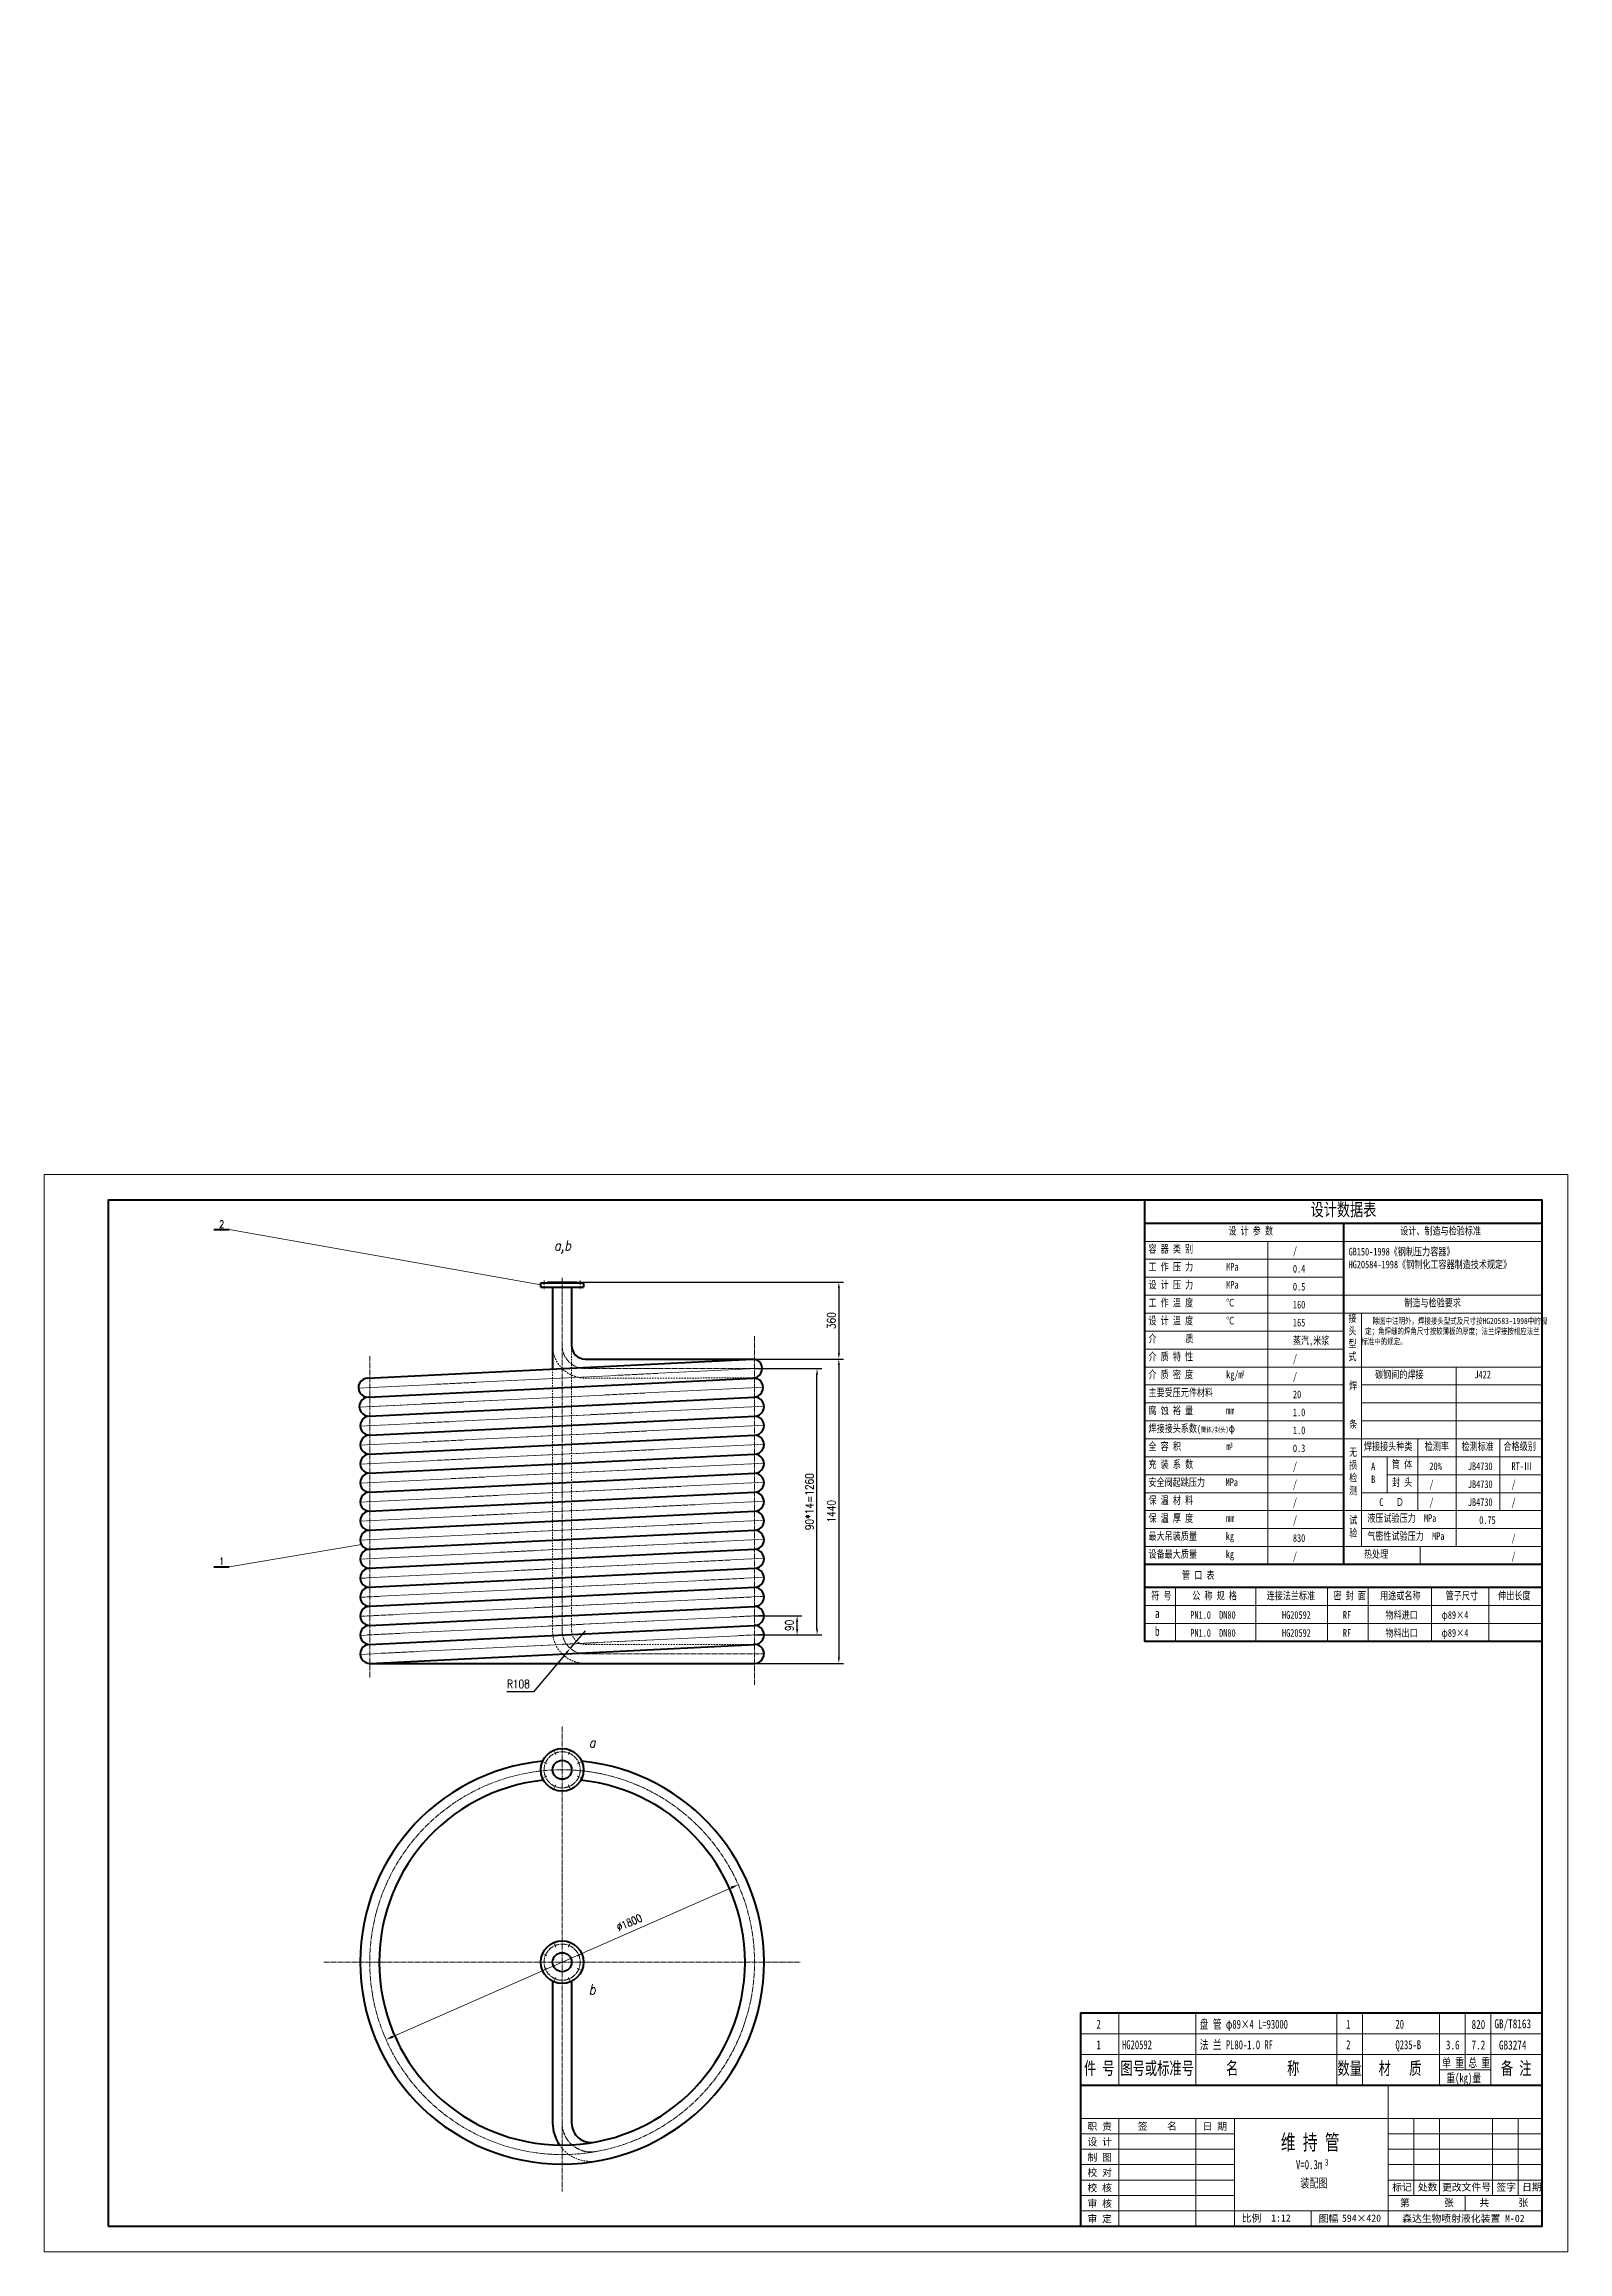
# Model space of a CAD drawing. Extents: x -21 to 14686, y -10208 to 121.
# Drawn here: x -21 to 7107, y -10208 to 121 of the extents above; entities that cross this region are included whole.
import ezdxf
from ezdxf.enums import TextEntityAlignment as Align

# ---------------------------------------------------------------- set-up
doc = ezdxf.new("R2010")
doc.units = 0
doc.header["$LTSCALE"] = 10
doc.header["$PDMODE"] = 1
for name, pattern in [('XX-L', [1.25, 0.75, -0.5]), ('ZXX-L', [3.28, 2.5, -0.3, 0.18, -0.3]), ('ZXX-S', [1.27, 0.75, -0.2, 0.12, -0.2])]:
    doc.linetypes.add(name, pattern=pattern)
doc.layers.get('Defpoints').update_dxf_attribs({"linetype": 'CONTINUOUS'})
doc.layers.add('7标注层', color=4, linetype='CONTINUOUS')
for name, color, linetype, lineweight in [('A 粗实线', 1, 'CONTINUOUS', 40), ('B 细实线', 7, 'CONTINUOUS', 18), ('C 文 字', 2, 'CONTINUOUS', 20), ('D 短中心线', 3, 'ZXX-S', 18), ('E 长中心线', 3, 'ZXX-L', 18), ('G 长虚线', 6, 'XX-L', 20), ('J 标注尺寸', 2, 'CONTINUOUS', 18)]:
    doc.layers.add(name, color=color, linetype=linetype, lineweight=lineweight)
doc.styles.add('HZTXT', font='SIMFANG.TTF', dxfattribs={"width": 0.75})
doc.styles.add('ITALICT', font='ITALICT.shx', dxfattribs={"width": 0.7})
doc.styles.add('ROMANC', font='romanc', dxfattribs={"width": 0.7, "height": 6})
doc.styles.get("Standard").update_dxf_attribs({"font": 'SIMFANG.TTF'})
doc.styles.add('TH_GBDIM', font='romans.shx', dxfattribs={"width": 0.8, "bigfont": 'gbcbig.shx'})
doc.styles.add('标题中文', font='SIMFANG.TTF', dxfattribs={"width": 0.7})
doc.dimstyles.new('TH_GBDIM', dxfattribs={"dimscale": 11, "dimtxt": 3.5, "dimasz": 2.5, "dimexe": 2, "dimexo": 0, "dimgap": 1.5, "dimtad": 1, "dimdec": 1, "dimzin": 0, "dimdsep": 46, "dimtxsty": 'TH_GBDIM', "dimcen": 2.5, "dimclrd": 130, "dimclre": 130, "dimclrt": 3, "dimadec": 0, "dimazin": 0, "dimtfac": 0.714286, "dimtdec": 1, "dimtmove": 0, "dimatfit": 3, "dimfxl": 0, "dimtolj": 1, "dimtzin": 0, "dimlwd": -1, "dimlwe": -1, "dimarcsym": 0})
doc.dimstyles.new('通用标注4.0', dxfattribs={"dimscale": 12, "dimtxt": 3, "dimasz": 3, "dimexe": 1, "dimexo": 0, "dimgap": 1, "dimtad": 1, "dimdec": 0, "dimzin": 0, "dimdsep": 46, "dimtxsty": 'Standard', "dimcen": 0, "dimadec": 0, "dimazin": 0, "dimtfac": 0.375, "dimtdec": 0, "dimtmove": 2, "dimatfit": 3, "dimfxl": 0, "dimtzin": 0, "dimarcsym": 0})

msp = doc.modelspace()

# ---------------------------------------------------------------- texts
at = {"layer": 'C 文 字'}
for s, height, style, width, p in [('2', 33.87, 'ROMANC', 0.8, (808.83, -5399.84)), ('1', 33.87, 'ROMANC', 0.8, (808.83, -6976.78)), ('820', 42, 'HZTXT', 0.75, (6688.17, -9144.15)), ('GB/T8163', 42, 'HZTXT', 0.75, (6848.76, -9144.15)), ('3.6', 42, 'HZTXT', 0.75, (6568.17, -9240.15)), ('7.2', 42, 'HZTXT', 0.75, (6688.17, -9240.15)), ('GB3274', 42, 'HZTXT', 0.75, (6848.76, -9240.15))]:
    msp.add_text(s, height=height, dxfattribs=dict(at, style=style, width=width)).set_placement(p, align=Align.MIDDLE)
at = {"layer": 'C 文 字', "style": 'ITALICT', "width": 0.8}
for s, p in [('a,b', (2363.95, -5523.5)), ('a', (2526.88, -7848.72)), ('b', (2526.88, -9003.7))]:
    msp.add_text(s, height=48, dxfattribs=at).set_placement(p)
at = {"layer": 'C 文 字', "style": '标题中文', "oblique": 0.5}
msp.add_text('职 责', height=33.6, rotation=0.095868, dxfattribs=at).set_placement((4916.39, -9620.42), align=Align.MIDDLE_CENTER)
for s, p in [('签    名', (5185.86, -9619.16)), ('日 期', (5454.54, -9619.87)), ('设 计', (4916.39, -9692.42)), ('制 图', (4916.39, -9764.42)), ('校 对', (4916.39, -9835.14)), ('校 核', (4916.39, -9907.14)), ('标记', (6330.5, -9903.95)), ('处数', (6450.5, -9903.95)), ('更改文件号', (6632.44, -9903.95)), ('签字', (6818.26, -9903.95)), ('日期', (6938.26, -9903.95)), ('审 核', (4916.39, -9980.42)), ('第       张', (6446.95, -9977.11)), ('共      张', (6806.95, -9977.11)), ('审 定', (4916.39, -10052.42)), ('比例', (5626.52, -10049.32)), ('1:12', (5764.31, -10049.32)), ('图幅', (5986.52, -10050.41)), ('594×420', (6141.21, -10050.41)), ('森达生物喷射液化装置 M-02', (6617.92, -10050.41))]:
    msp.add_text(s, height=33.6, rotation=0.095868, dxfattribs=at).set_placement(p, align=Align.MIDDLE)
at = {"layer": 'C 文 字', "attachment_point": 1, "style": 'HZTXT'}
for s, insert, char_height, width in [('设计数据表', (5903.57, -5301.36), 60, 930), ('设 计 参 数', (5518.48, -5412.97), 36, 576), ('设计、制造与检验标准', (6322.38, -5412.97), 36, 576), ('容 器 类 别', (5144.68, -5496.97), 36, 576), ('工 作 压 力        MPa', (5144.68, -5580.97), 36, 576), ('/', (5820.48, -5506.03), 36, 576), ('GB150-1998《钢制压力容器》\\PHG20584-1998《钢制化工容器制造技术规定》\\P ', (6080.75, -5510.15), 36, 930), ('设 计 压 力        MPa', (5144.68, -5664.97), 36, 576), ('0.4', (5820.48, -5590.03), 36, 576), ('0.5', (5820.48, -5674.03), 36, 576), ('工 作 温 度        ℃', (5144.68, -5748.97), 36, 576), ('160', (5820.48, -5758.03), 36, 576), (' 制造与检验要求', (6322.38, -5748.97), 36, 576), ('设 计 温 度        ℃', (5144.68, -5832.97), 36, 576), ('165', (5820.48, -5842.03), 36, 576), ('接\\P头\\P型\\P式', (6080.13, -5820.88), 36, 576), ('   除图中注明外，焊接接头型式及尺寸按HG20583-1998中的规\\P 定；角焊缝的焊角尺寸按较薄板的厚度；法兰焊接按相应法兰标准中的规定。', (6140.56, -5838.03), 28.8, 846), ('介       质', (5144.68, -5916.97), 36, 576), ('蒸汽,米浆', (5820.48, -5926.03), 36, 576), ('介 质 特 性', (5144.68, -6000.97), 36, 576), ('介 质 密 度        kg/m', (5144.68, -6084.97), 36, 576), ('3', (5578.79, -6083.88), 24, 576), ('/', (5820.48, -6010.03), 36, 576), ('/', (5820.48, -6094.03), 36, 576), ('碳钢间的焊接', (6204.55, -6084.97), 36, 576), ('J422', (6669.72, -6084.97), 36, 576), ('主要受压元件材料', (5144.68, -6168.97), 36, 576), ('20', (5820.48, -6178.03), 36, 576), ('焊\\P\\P\\P条', (6083.58, -6137), 36, 576), ('腐 蚀 裕 量        mm', (5144.68, -6252.97), 36, 576), ('1.0', (5820.48, -6262.03), 36, 576), ('焊接接头系数{\\H0.8333x;(\\H0.8x;筒体/封头)}φ{\\H0.8333x;        } ', (5144.68, -6336.97), 36, 576), ('1.0', (5820.48, -6346.03), 36, 576), ('全 容 积           m', (5144.68, -6420.97), 36, 576), ('充 装 系 数', (5144.68, -6504.97), 36, 576), ('3', (5524.56, -6420.79), 24, 576), ('0.3', (5820.48, -6430.03), 36, 576), ('无\\P损\\P检\\P测', (6083.58, -6448.15), 36, 576), ('焊接接头种类', (6152.58, -6420.97), 36, 576), ('筒 体', (6283.78, -6504.97), 36, 576), ('检测率', (6436.86, -6420.97), 36, 576), ('检测标准', (6609.24, -6420.97), 36, 576), ('合格级别', (6805.81, -6420.97), 36, 576), ('安全阀起跳压力     MPa', (5144.68, -6588.97), 36, 576), ('/', (5820.48, -6514.03), 36, 576), ('/', (5820.48, -6598.03), 36, 576), ('A\\PB', (6186.41, -6515.31), 36, 576), ('封 头', (6283.78, -6588.97), 36, 576), ('/', (6458.97, -6598.03), 36, 576), ('20%', (6458.97, -6514.03), 36, 576), ('JB4730', (6638.97, -6514.03), 36, 576), ('JB4730', (6638.97, -6598.03), 36, 576), ('/', (6842.97, -6598.03), 36, 576), ('RT-Ⅲ', (6842.97, -6514.03), 36, 576), ('保 温 材 料', (5144.68, -6672.97), 36, 576), ('/', (5820.48, -6682.03), 36, 576), ('C   Ｄ', (6224.53, -6682.03), 36, 576), ('/', (6458.97, -6682.03), 36, 576), ('JB4730', (6638.97, -6682.03), 36, 576), ('/', (6842.97, -6682.03), 36, 576), ('保 温 厚 度        mm', (5144.68, -6756.97), 36, 576), ('/', (5820.48, -6766.03), 36, 576), ('试\\P验', (6083.58, -6766.03), 36, 576), ('液压试验压力  MPa', (6168.26, -6756.97), 36, 576), ('0.75', (6692.07, -6766.03), 36, 576), ('设备最大质量       kg', (5144.68, -6924.97), 36, 576), ('最大吊装质量       kg', (5144.68, -6840.97), 36, 576), ('830', (5820.48, -6850.03), 36, 576), ('热处理', (6153.14, -6924.97), 36, 576), ('气密性试验压力  MPa', (6168.26, -6840.97), 36, 576), ('/', (6842.97, -6850.03), 36, 576), ('管 口 表', (5301.49, -7023.6), 36, 576), ('/', (5820.48, -6934.03), 36, 576), ('/', (6842.97, -6934.03), 36, 576), (' 符 号', (5138.25, -7119.52), 36, 576), ('公 称 规 格', (5349.47, -7119.52), 36, 576), ('连接法兰标准', (5697.48, -7119.52), 36, 576), ('密 封 面', (6010.28, -7119.52), 36, 576), ('用途或名称', (6228.69, -7119.52), 36, 576), ('管子尺寸', (6535.1, -7119.52), 36, 576), ('伸出长度', (6780.68, -7119.52), 36, 576), ('a', (5174.68, -7198.44), 43.2, 691.2), ('PN1.0  DN80', (5340.5, -7210.03), 36, 576), ('HG20592', (5769.4, -7210.03), 36, 576), ('RF', (6054.27, -7210.03), 36, 576), ('物料进口', (6253.16, -7210.03), 36, 576), ('φ89×4', (6515.78, -7210.03), 36, 576), ('b', (5174.68, -7282.44), 43.2, 691.2), ('PN1.0  DN80', (5340.5, -7294.03), 36, 576), ('HG20592', (5769.4, -7294.03), 36, 576), ('RF', (6054.27, -7294.03), 36, 576), ('物料出口', (6253.16, -7294.03), 36, 576), ('φ89×4', (6515.78, -7294.03), 36, 576)]:
    msp.add_mtext(s, dxfattribs=dict(at, insert=insert, char_height=char_height, width=width))
at = {"layer": 'J 标注尺寸', "style": '标题中文', "width": 0.7}
for s, height, p in [('2', 42, (4901.64, -9163.74)), ('盘 管 φ89×4 L=93000', 42, (5384.57, -9163.74)), ('1', 42, (6069.54, -9163.74)), ('20', 42, (6300.11, -9163.74)), ('1', 42, (4901.64, -9259.74)), ('HG20592', 42, (5021, -9259.74)), ('法 兰 PL80-1.0 RF', 42, (5384.57, -9259.74)), ('2', 42, (6069.54, -9259.74)), ('Q235-B', 42, (6300.11, -9259.74)), ('单 重', 42, (6518.46, -9343.18)), ('总 重', 42, (6640.55, -9343.18)), ('件 号', 59.976, (4843.02, -9378.69)), ('图号或标准号', 59.976, (5013.56, -9378.69)), ('名        称', 59.976, (5507.56, -9378.69)), ('数量', 59.976, (6028.47, -9378.69)), ('材   质', 59.976, (6221.64, -9378.69)), ('重(kg)量', 42, (6538.36, -9415.18)), ('备 注', 59.976, (6793.43, -9378.69)), ('维 持 管', 71.971, (5763.88, -9730.9)), ('V=0.3m', 43.183, (5834.55, -9821.15)), ('3', 30.24, (5969.58, -9804.18)), ('装配图', 43.183, (5855.41, -9907.16))]:
    msp.add_text(s, height=height, dxfattribs=at).set_placement(p)

# ---------------------------------------------------------------- blocks, each defined once
blk = doc.blocks.new('*D254')
at = {"layer": '7标注层', "color": 130}
for p, q in [((3302, -6031), (3718, -6031)), ((3696, -6058), (3696, -7427)), ((3302, -7455), (3718, -7455))]:
    blk.add_line(p, q, dxfattribs=at)
for points in [[(3692, -6058), (3701, -6058), (3696, -6031)], [(3692, -7427), (3701, -7427), (3696, -7455)]]:
    blk.add_solid(points, dxfattribs=at)
at = {"layer": 'Defpoints', "color": 0}
for p in [(3302, -6031), (3302, -7455), (3696, -7455)]:
    blk.add_point(p, dxfattribs=at)
at = {"layer": '7标注层', "color": 3, "insert": (3661, -6743), "char_height": 38.5, "attachment_point": 5, "rotation": 90, "style": 'TH_GBDIM'}
blk.add_mtext('\\A1;1440{}{}', dxfattribs=at)
blk = doc.blocks.new('*D255')
at = {"layer": '7标注层', "color": 130}
for p, q in [((3302, -7232), (3523, -7232)), ((3302, -7321), (3523, -7321)), ((3501, -7294), (3501, -7260))]:
    blk.add_line(p, q, dxfattribs=at)
for points in [[(3496, -7260), (3506, -7260), (3501, -7232)], [(3496, -7294), (3506, -7294), (3501, -7321)]]:
    blk.add_solid(points, dxfattribs=at)
at = {"layer": 'Defpoints', "color": 0}
for p in [(3302, -7232), (3302, -7321), (3501, -7232)]:
    blk.add_point(p, dxfattribs=at)
at = {"layer": '7标注层', "color": 3, "insert": (3465, -7277), "char_height": 38.5, "attachment_point": 5, "rotation": 90, "style": 'TH_GBDIM'}
blk.add_mtext('\\A1;90{}{}', dxfattribs=at)
blk = doc.blocks.new('*D256')
at = {"layer": '7标注层', "color": 130}
for p, q in [((3302, -6075), (3616, -6075)), ((3594, -7294), (3594, -6103)), ((3468, -7321), (3616, -7321))]:
    blk.add_line(p, q, dxfattribs=at)
for points in [[(3590, -6103), (3599, -6103), (3594, -6075)], [(3590, -7294), (3599, -7294), (3594, -7321)]]:
    blk.add_solid(points, dxfattribs=at)
at = {"layer": 'Defpoints', "color": 0}
for p in [(3302, -6075), (3594, -6075), (3468, -7321)]:
    blk.add_point(p, dxfattribs=at)
at = {"layer": '7标注层', "color": 3, "insert": (3559, -6698), "char_height": 38.5, "attachment_point": 5, "rotation": 90, "style": 'TH_GBDIM'}
blk.add_mtext('\\A1;90*14=1260{}{}', dxfattribs=at)
blk = doc.blocks.new('*D257')
at = {"layer": '7标注层', "color": 130}
for p, q in [((2471, -5671), (3718, -5671)), ((3696, -5698), (3696, -6003)), ((3510, -6031), (3718, -6031))]:
    blk.add_line(p, q, dxfattribs=at)
for points in [[(3692, -5698), (3701, -5698), (3696, -5671)], [(3692, -6003), (3701, -6003), (3696, -6031)]]:
    blk.add_solid(points, dxfattribs=at)
at = {"layer": 'Defpoints', "color": 0}
for p in [(2471, -5671), (3510, -6031), (3696, -6031)]:
    blk.add_point(p, dxfattribs=at)
at = {"layer": '7标注层', "color": 3, "insert": (3661, -5851), "char_height": 38.5, "attachment_point": 5, "rotation": 90, "style": 'TH_GBDIM'}
blk.add_mtext('\\A1;360{}{}', dxfattribs=at)
blk = doc.blocks.new('*D258')
at = {"layer": '7标注层', "color": 130}
for p, q in [((2510, -7302), (2440, -7384)), ((2422, -7405), (2268, -7587)), ((2268, -7587), (2143, -7587))]:
    blk.add_line(p, q, dxfattribs=at)
blk.add_solid([(2418, -7402), (2425, -7408), (2440, -7384)], dxfattribs=at)
at = {"layer": 'Defpoints', "color": 0}
for p in [(2510, -7302), (2440, -7384)]:
    blk.add_point(p, dxfattribs=at)
at = {"layer": '7标注层', "color": 3, "insert": (2197, -7551), "char_height": 38.5, "attachment_point": 5, "style": 'TH_GBDIM'}
blk.add_mtext('\\A1;R108{}{}', dxfattribs=at)
blk = doc.blocks.new('*D259')
at = {"layer": 'C 文 字', "color": 0}
blk.add_line((3193, -8505), (1611, -9200), dxfattribs=at)
for points in [[(3190, -8499), (3195, -8510), (3226, -8490)], [(1608, -9195), (1613, -9206), (1578, -9215)]]:
    blk.add_solid(points, dxfattribs=at)
at = {"layer": 'Defpoints', "color": 0}
for p in [(3226, -8490), (1578, -9215)]:
    blk.add_point(p, dxfattribs=at)
at = {"layer": 'C 文 字', "color": 0, "insert": (2716, -8667), "char_height": 36, "attachment_point": 5, "rotation": 23.7359, "style": 'TH_GBDIM'}
blk.add_mtext('∅1800', dxfattribs=at)

# ---------------------------------------------------------------- dimensions: what is measured, and where the dimension line sits
at = {"layer": '7标注层'}
for base, p1, p2, text, picture, middle in [((3696.29, -6030.63), (2470.69, -5670.63), (3509.99, -6030.63), '360{}{}', '*D257', (3660.54, -5850.63)), ((3696.29, -7454.63), (3301.69, -6030.63), (3301.69, -7454.63), '1440{}{}', '*D254', (3660.54, -6742.63)), ((3594.25, -6075.13), (3468.39, -7321.13), (3301.69, -6075.13), '90*14=1260{}{}', '*D256', (3558.5, -6698.13)), ((3501.01, -7232.13), (3301.69, -7321.13), (3301.69, -7232.13), '90{}{}', '*D255', (3465.26, -7276.63))]:
    dim = msp.add_linear_dim(base=base, p1=p1, p2=p2, angle=90, text=text, dimstyle='TH_GBDIM', override={"dimgap": 1.5, "dimtad": 1, "dimjust": 0, "dimse1": 0, "dimse2": 0, "dimsd1": 0, "dimsd2": 0, "dimclrt": 3, "dimtvp": 0}, dxfattribs=at)
    dim.commit()
    dim.dimension.update_dxf_attribs({"geometry": picture, "text_midpoint": middle})
dim = msp.add_radius_dim(center=(2509.69, -7302.13), mpoint=(2439.71, -7384.39), text='R108{}{}', dimstyle='TH_GBDIM', override={"dimtoh": 1, "dimsd1": 0, "dimclrt": 3, "dimtofl": 1, "dimatfit": 0}, dxfattribs=at)
dim.commit()
dim.dimension.update_dxf_attribs({"geometry": '*D258', "text_midpoint": (2196.88, -7586.66), "dimtype": 164})
at = {"layer": 'C 文 字'}
dim = msp.add_diameter_dim_2p(p1=(3225.56, -8490.25), p2=(1577.82, -9214.79), dimstyle='通用标注4.0', override={"dimtxsty": 'TH_GBDIM', "dimlwd": 65535, "dimlwe": 65535}, dxfattribs=at)
dim.commit()
dim.dimension.update_dxf_attribs({"geometry": '*D259', "text_midpoint": (2715.76, -8666.74), "dimtype": 163})

# ---------------------------------------------------------------- linework, layer by layer
at = {"layer": 'A 粗实线'}
for p, q in [((5126.56, -5287.74), (5126.56, -7351.95)), ((771.93, -5425.26), (844.14, -5425.26)), ((6986.56, -5395.95), (5126.56, -5395.95)), ((6056.56, -5395.95), (6056.56, -6991.95)), ((2301.69, -5673.63), (2501.69, -5673.63)), ((2301.69, -5693.63), (2301.69, -5673.63)), ((2332.69, -5670.63), (2470.69, -5670.63)), ((2332.69, -5673.63), (2332.69, -5670.63)), ((2470.69, -5670.63), (2470.69, -5670.63)), ((2470.69, -5673.63), (2470.69, -5670.63)), ((2501.69, -5673.63), (2501.69, -5693.63)), ((2301.69, -5693.63), (2501.69, -5693.63)), ((2357.19, -5693.63), (2357.19, -6077.28)), ((2446.19, -5693.63), (2446.19, -5967.13)), ((1490.71, -6120.12), (3290.71, -6031.12)), ((2509.69, -6030.63), (3301.69, -6030.63)), ((1495.1, -6208.9), (3295.1, -6119.9)), ((1499.49, -6297.68), (3299.49, -6208.68)), ((1503.89, -6386.58), (3303.89, -6297.58)), ((1499.49, -6475.68), (3299.49, -6386.68)), ((1499.49, -6564.68), (3299.49, -6475.68)), ((1503.89, -6653.58), (3303.89, -6564.58)), ((1499.49, -6742.68), (3299.49, -6653.68)), ((1499.49, -6831.68), (3299.49, -6742.68)), ((1503.89, -6920.58), (3303.89, -6831.58)), ((771.93, -7002.19), (844.14, -7002.19)), ((1499.49, -7009.68), (3299.49, -6920.68)), ((1499.49, -7098.68), (3299.49, -7009.68)), ((6986.56, -6991.95), (5126.56, -6991.95)), ((1503.89, -7187.58), (3303.89, -7098.58)), ((6986.56, -7099.95), (5126.56, -7099.95)), ((1499.49, -7276.68), (3299.49, -7187.68)), ((1499.49, -7365.68), (3299.49, -7276.68)), ((1503.89, -7454.58), (3303.89, -7365.58)), ((6986.56, -7351.95), (5126.56, -7351.95)), ((1501.69, -7454.63), (3301.69, -7454.63)), ((2357.19, -8942.07), (2357.19, -9605.51)), ((2446.19, -8942.07), (2446.19, -9605.51)), ((4826.56, -9089.78), (4826.56, -9427.74)), ((4826.56, -9089.78), (6986.56, -9089.78)), ((4826.56, -9427.74), (6986.56, -9427.74))]:
    msp.add_line(p, q, dxfattribs=at)
at = {"layer": 'A 粗实线', "color": 1}
msp.add_line((4826.56, -9427.74), (4826.56, -10087.74), dxfattribs=at)
at = {"layer": 'A 粗实线', "color": 5}
msp.add_lwpolyline([(278.56, -10087.74), (6986.56, -10087.74), (6986.56, -5287.74), (278.56, -5287.74)], close=True, dxfattribs=at)
at = {"layer": 'A 粗实线'}
for centre, radius in [((2401.69, -7952.52), 100), ((2401.69, -7952.52), 44.5), ((2401.69, -8852.52), 100), ((2401.69, -8852.52), 44.5)]:
    msp.add_circle(centre, radius, dxfattribs=at)
for centre, radius, start, end in [((2509.69, -5967.13), 63.5, 180, 270), ((3292.91, -6075.56), 44.5, 270, 92.830653), ((1492.91, -6164.56), 44.5, 90, 272.830653), ((3297.3, -6164.35), 44.5, 270, 92.830653), ((1497.3, -6253.35), 44.5, 90, 272.830653), ((1501.69, -6342.13), 44.5, 90, 272.830653), ((3301.69, -6253.13), 44.5, 270, 92.830653), ((3301.69, -6342.13), 44.5, 270, 92.830653), ((1501.69, -6431.13), 44.5, 90, 272.830653), ((3301.69, -6431.13), 44.5, 270, 92.830653), ((1501.69, -6520.13), 44.5, 90, 272.830653), ((3301.69, -6520.13), 44.5, 270, 92.830653), ((1501.69, -6609.13), 44.5, 90, 272.830653), ((3301.69, -6609.13), 44.5, 270, 92.830653), ((1501.69, -6698.13), 44.5, 90, 272.830653), ((3301.69, -6698.13), 44.5, 270, 92.830653), ((1501.69, -6787.13), 44.5, 90, 272.830653), ((3301.69, -6787.13), 44.5, 270, 92.830653), ((1501.69, -6876.13), 44.5, 90, 272.830653), ((3301.69, -6876.13), 44.5, 270, 92.830653), ((1501.69, -6965.13), 44.5, 90, 272.830653), ((1501.69, -7054.13), 44.5, 90, 272.830653), ((3301.69, -6965.13), 44.5, 270, 92.830653), ((3301.69, -7054.13), 44.5, 270, 92.830653), ((1501.69, -7143.13), 44.5, 90, 272.830653), ((3301.69, -7143.13), 44.5, 270, 92.830653), ((1501.69, -7232.13), 44.5, 90, 272.830653), ((3301.69, -7232.13), 44.5, 270, 92.830653), ((1501.69, -7321.13), 44.5, 90, 272.830653), ((3301.69, -7321.13), 44.5, 270, 92.830653), ((1501.69, -7410.13), 44.5, 90, 272.830653), ((3301.69, -7410.13), 44.5, 270, 96.834208), ((2401.69, -8852.52), 944.5, 95.56739, 84.43261), ((2401.69, -8852.52), 855.5, 95.850062, 84.149938), ((2536.69, -9605.51), 179.5, 180, 214.789428), ((2536.69, -9605.51), 90.5, 180, 280.164249)]:
    msp.add_arc(centre, radius, start, end, dxfattribs=at)
at = {"layer": 'B 细实线'}
for p, q in [((6986.56, -5479.95), (5126.56, -5479.95)), ((6056.56, -5563.95), (5126.56, -5563.95)), ((5702.56, -5479.95), (5702.56, -6991.95)), ((6056.56, -5647.95), (5126.56, -5647.95)), ((6986.56, -5731.95), (5126.56, -5731.95)), ((6986.56, -5815.95), (5126.56, -5815.95)), ((6140.56, -5815.95), (6140.56, -6907.95)), ((6056.56, -5899.95), (5126.56, -5899.95)), ((6056.56, -5983.95), (5126.56, -5983.95)), ((6140.56, -6067.95), (5126.56, -6067.95)), ((6986.56, -6067.95), (6140.56, -6067.95)), ((6584.56, -6067.95), (6584.56, -6907.95)), ((6056.56, -6151.95), (5126.56, -6151.95)), ((6986.56, -6151.95), (6140.56, -6151.95)), ((6056.56, -6235.95), (5126.56, -6235.95)), ((6986.56, -6235.95), (6140.56, -6235.95)), ((6056.56, -6319.95), (5126.56, -6319.95)), ((6986.56, -6403.95), (5126.56, -6403.95)), ((6986.56, -6319.95), (6140.56, -6319.95)), ((6404.56, -6403.95), (6404.56, -6739.95)), ((6788.56, -6403.95), (6788.56, -6739.95)), ((6056.56, -6487.95), (5126.56, -6487.95)), ((6986.56, -6487.95), (6140.56, -6487.95)), ((6260.56, -6487.95), (6260.56, -6655.95)), ((6056.56, -6571.95), (5126.56, -6571.95)), ((6986.56, -6571.95), (6260.56, -6571.95)), ((6056.56, -6655.95), (5126.56, -6655.95)), ((6986.56, -6655.95), (6140.56, -6655.95)), ((6986.56, -6739.95), (5126.56, -6739.95)), ((6056.56, -6823.95), (5126.56, -6823.95)), ((6986.56, -6907.95), (5126.56, -6907.95)), ((6986.56, -6823.95), (6140.56, -6823.95)), ((6416.15, -6907.95), (6416.15, -6991.95)), ((5270.56, -7099.95), (5270.56, -7351.95)), ((5647.38, -7099.95), (5647.38, -7351.95)), ((5982.59, -7099.95), (5982.59, -7351.95)), ((6172.19, -7099.95), (6172.19, -7351.95)), ((6468.99, -7099.95), (6468.99, -7351.95)), ((6736.98, -7099.95), (6736.98, -7354.87)), ((6986.56, -7183.95), (5126.56, -7183.95)), ((6986.56, -7267.95), (5126.56, -7267.95)), ((4826.56, -9187.74), (6986.56, -9187.74)), ((5006.56, -9427.74), (5006.56, -9089.78)), ((5366.56, -9427.74), (5366.56, -9089.78)), ((6026.56, -9427.74), (6026.56, -9089.78)), ((6146.56, -9427.74), (6146.56, -9089.78)), ((6506.56, -9427.74), (6506.56, -9089.78)), ((6626.56, -9355.74), (6626.56, -9089.78)), ((6746.56, -9427.74), (6746.56, -9089.78)), ((4826.56, -9283.74), (6986.56, -9283.74)), ((6506.56, -9355.74), (6746.56, -9355.74)), ((6266.56, -9427.74), (6266.56, -10087.74)), ((4826.56, -9583.74), (6986.56, -9583.74)), ((5006.56, -9583.74), (5006.56, -10087.74)), ((5366.56, -9583.74), (5366.56, -10087.74)), ((5546.56, -9583.74), (5546.56, -10087.74)), ((6386.56, -9583.74), (6386.56, -9943.74)), ((6506.56, -9583.74), (6506.56, -9943.74)), ((6754.32, -9583.74), (6754.32, -9943.74)), ((6874.32, -9583.74), (6874.32, -9943.74)), ((4826.56, -9655.74), (5546.56, -9655.74)), ((6266.56, -9655.74), (6986.56, -9655.74)), ((4826.56, -9727.74), (5546.56, -9727.74)), ((4826.56, -9799.74), (5546.56, -9799.74)), ((6266.56, -9727.74), (6986.56, -9727.74)), ((6266.56, -9799.74), (6986.56, -9799.74)), ((4826.56, -9871.74), (5546.56, -9871.74)), ((6266.56, -9871.74), (6986.56, -9871.74)), ((4826.56, -9943.74), (5546.56, -9943.74)), ((4826.56, -10015.74), (6986.56, -10015.74)), ((5906.56, -10015.74), (5906.56, -10087.74)), ((6266.56, -9943.74), (6986.56, -9943.74)), ((6626.56, -10015.74), (6626.56, -9943.74))]:
    msp.add_line(p, q, dxfattribs=at)
msp.add_lwpolyline([(-21.44, -10207.74), (7106.56, -10207.74), (7106.56, -5167.74), (-21.44, -5167.74)], close=True, dxfattribs=at)
at = {"layer": 'B 细实线', "color": 0, "linetype": 'ByBlock'}
for p in [(597.69, 121.26), (597.69, 109.62), (624.55, 103.86), (588.11, 87.51), (599.75, 87.51), (3574.26, -1547.05), (3574.26, -1548.51), (3577.61, -1549.23), (3573.06, -1551.27), (3574.51, -1551.27)]:
    msp.add_point(p, dxfattribs=at)
at = {"layer": 'C 文 字'}
for p, q in [((2301.69, -5683.63), (844.14, -5425.26)), ((1462.88, -6897.9), (844.14, -7002.19))]:
    msp.add_line(p, q, dxfattribs=at)
at = {"layer": 'D 短中心线'}
for p, q in [((2317.19, -5663.63), (2317.19, -5703.63)), ((2486.19, -5663.63), (2486.19, -5703.63)), ((2316.46, -7917.22), (2330.78, -7923.15)), ((2366.39, -7867.29), (2372.32, -7881.61)), ((2436.99, -7867.29), (2431.06, -7881.61)), ((2486.92, -7917.22), (2472.6, -7923.15)), ((2316.46, -7987.82), (2330.78, -7981.89)), ((2366.39, -8037.75), (2372.32, -8023.43)), ((2436.99, -8037.75), (2431.06, -8023.43)), ((2486.92, -7987.82), (2472.6, -7981.89)), ((2366.39, -8767.29), (2372.32, -8781.61)), ((2436.99, -8767.29), (2431.06, -8781.61)), ((2316.46, -8817.22), (2330.78, -8823.15)), ((2316.46, -8887.82), (2330.78, -8881.89)), ((2486.92, -8817.22), (2472.6, -8823.15)), ((2486.92, -8887.82), (2472.6, -8881.89)), ((2366.39, -8937.75), (2372.32, -8923.43)), ((2436.99, -8937.75), (2431.06, -8923.43))]:
    msp.add_line(p, q, dxfattribs=at)
at = {"layer": 'E 长中心线'}
for p, q in [((2401.69, -5651.27), (2401.69, -5967.13)), ((2401.69, -5967.13), (2401.69, -7302.13)), ((3301.69, -5924.01), (3301.69, -7554.89)), ((1448.47, -6166.76), (3337.36, -6073.37)), ((1501.69, -6016.96), (1501.69, -7524.49)), ((3301.69, -6075.13), (2509.69, -6075.13)), ((1452.85, -6255.55), (3341.75, -6162.15)), ((1457.24, -6344.33), (3346.14, -6250.93)), ((1457.24, -6433.33), (3346.14, -6339.93)), ((1457.24, -6522.33), (3346.14, -6428.93)), ((1457.24, -6611.33), (3346.14, -6517.93)), ((1457.24, -6700.33), (3346.14, -6606.93)), ((1457.24, -6789.33), (3346.14, -6695.93)), ((1457.24, -6878.33), (3346.14, -6784.93)), ((1457.24, -6967.33), (3346.14, -6873.93)), ((1457.24, -7056.33), (3346.14, -6962.93)), ((1457.24, -7145.33), (3346.14, -7051.93)), ((1457.24, -7234.33), (3346.14, -7140.93)), ((1457.24, -7323.33), (3346.14, -7229.93)), ((1457.24, -7412.33), (3346.14, -7318.93)), ((2509.69, -7410.13), (3346.19, -7410.13)), ((2401.69, -7749.55), (2401.69, -9924.72)), ((1287.34, -8852.52), (3516.05, -8852.52))]:
    msp.add_line(p, q, dxfattribs=at)
for centre in [(2401.69, -7952.52), (2401.69, -8852.52)]:
    msp.add_circle(centre, 84.5, dxfattribs=at)
for centre, radius, start, end in [((2509.69, -5967.13), 108, 180, 270), ((2509.69, -7302.13), 108, 180, 270), ((2401.69, -8852.52), 900, 90, 280.164249), ((2401.69, -8852.52), 900, 280.164249, 90), ((2536.69, -9605.51), 135, 180, 280.164249)]:
    msp.add_arc(centre, radius, start, end, dxfattribs=at)
at = {"layer": 'G 长虚线'}
for p, q in [((2446.19, -5967.13), (2446.19, -7302.13)), ((2357.19, -6077.28), (2357.19, -7302.13)), ((2509.69, -6119.63), (3301.69, -6119.19)), ((2509.69, -7365.63), (3296.4, -7365.95))]:
    msp.add_line(p, q, dxfattribs=at)
for centre, radius, start, end in [((2509.69, -5967.13), 152.5, 180, 270), ((2509.69, -7302.13), 152.5, 180, 270), ((2509.69, -7302.13), 63.5, 180, 270), ((2536.69, -9605.51), 179.5, 214.789428, 280.164249)]:
    msp.add_arc(centre, radius, start, end, dxfattribs=at)

msp.set_redraw_order([(e.dxf.handle, doc.entitydb.next_handle()) for e in msp.query("TEXT MTEXT ATTDEF DIMENSION ARC_DIMENSION")])  # texts and dimensions are drawn at this point

doc.saveas('drawing.dxf')
